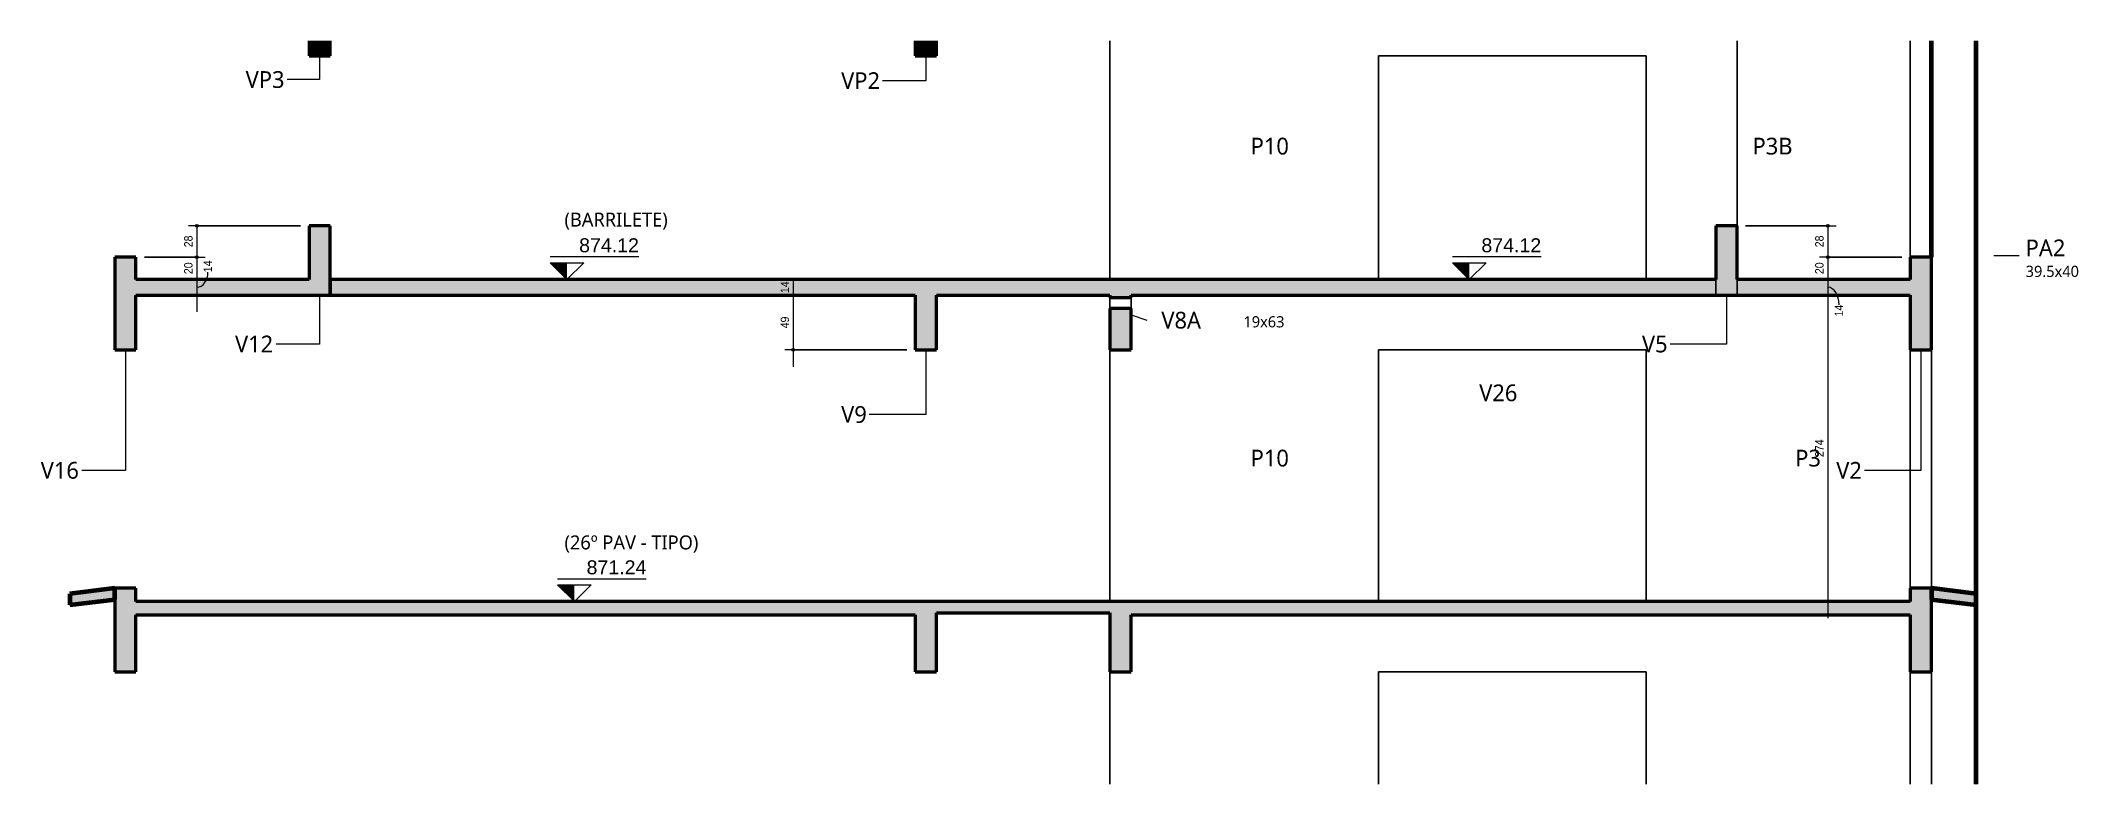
# Model space of a CAD drawing. Header units: centimetres. Extents: x -28 to 30806, y -3196 to 88064.
# Drawn here: x 8407 to 10227, y 86961 to 87626 of the extents above; entities that cross this region are included whole.
import ezdxf

# ---------------------------------------------------------------- set-up
doc = ezdxf.new("R2010")
doc.units = ezdxf.units.CM
for name, color, linetype, lineweight in [('A-ANNO-DIMS', 7, 'Continuous', 9), ('A-ANNO-DIMS-50', 7, 'Continuous', 9), ('A-FLOR', 7, 'Continuous', 25), ('G-ANNO-DIMS', 7, 'Continuous', 9), ('G-ANNO-TEXT', 7, 'Continuous', 9), ('S-BEAM', 7, 'Continuous', 25), ('S-BEAM-IDEN', 7, 'Continuous', 9), ('S-COLS', 7, 'Continuous', 25), ('S-COLS-IDEN', 7, 'Continuous', 9)]:
    doc.layers.add(name, color=color, linetype=linetype, lineweight=lineweight)
doc.styles.add('Arial', font='arial.ttf', dxfattribs={"width": 0.9, "height": 7.5})
doc.styles.add('Arial_1', font='arial.ttf', dxfattribs={"height": 12.5})
doc.styles.add('Gadugi', font='gadugi.ttf', dxfattribs={"height": 12.5})
doc.styles.add('Gadugi_1', font='gadugi.ttf', dxfattribs={"height": 10})
doc.styles.add('Gadugi_2', font='gadugi.ttf', dxfattribs={"height": 15})
doc.dimstyles.new('PED_1_5mm_ESQ', dxfattribs={"dimscale": 30.48, "dimtxt": 7.651945, "dimasz": 0.328084, "dimexe": 0.246063, "dimexo": 0.246063, "dimgap": 0.049213, "dimtad": 1, "dimdec": 1, "dimrnd": 0.5, "dimdsep": 46, "dimtxsty": 'Arial', "dimblk1": 'DOTSMALL', "dimblk2": 'DOTSMALL', "dimsah": 1, "dimcen": 0.09, "dimdle": 0.492126, "dimazin": 0, "dimtfac": 1, "dimtdec": 4, "dimtix": 1, "dimtmove": 0, "dimatfit": 3, "dimfxl": 1, "dimtvp": 1, "dimtolj": 1, "dimtzin": 0, "dimarcsym": 2})
doc.dimstyles.new('PED_1_5mm_ESQ_2', dxfattribs={"dimscale": 30.48, "dimtxt": 7.651945, "dimasz": 0.328084, "dimexe": 0.246063, "dimexo": 0.246063, "dimgap": 0.049213, "dimtad": 1, "dimdec": 1, "dimrnd": 0.5, "dimdsep": 46, "dimtxsty": 'Arial', "dimblk1": 'DOTSMALL', "dimblk2": 'DOTSMALL', "dimsah": 1, "dimcen": 0.09, "dimdle": 0.492126, "dimazin": 0, "dimtfac": 1, "dimtdec": 4, "dimtix": 1, "dimtmove": 1, "dimatfit": 3, "dimfxl": 1, "dimtvp": 1, "dimtolj": 1, "dimtzin": 0, "dimarcsym": 2})

msp = doc.modelspace()

# ---------------------------------------------------------------- texts
at = {"layer": 'G-ANNO-DIMS', "char_height": 12.5, "width": 63.9697, "attachment_point": 1, "line_spacing_factor": 0.941778, "style": 'Arial_1'}
for s, insert in [('874.12', (8887.88, 87448.82)), ('874.12', (9693.93, 87448.82)), ('871.24', (8894.53, 87160.82))]:
    msp.add_mtext(s, dxfattribs=dict(at, insert=insert))
at = {"layer": 'G-ANNO-TEXT', "char_height": 12.5, "attachment_point": 1, "style": 'Gadugi'}
for s, insert, width in [('(BARRILETE)', (8874.77, 87471.82), 112.6371), ('(26º PAV - TIPO)', (8874.77, 87183.08), 155.5274)]:
    msp.add_mtext(s, dxfattribs=dict(at, insert=insert, width=width))
at = {"layer": 'S-BEAM-IDEN', "attachment_point": 1}
for s, insert, char_height, width, style in [('VP3', (8589.96, 87598.29), 15, 44.4937, 'Gadugi_2'), ('VP2', (9121.96, 87597.29), 15, 44.4937, 'Gadugi_2'), ('V8A', (9408.02, 87383.08), 15, 46.4979, 'Gadugi_2'), ('19x63', (9481.31, 87379.15), 10, 44.8945, 'Gadugi_1'), ('V12', (8580.46, 87361.79), 15, 44.0928, 'Gadugi_2'), ('V5', (9837.39, 87361.79), 15, 30.0633, 'Gadugi_2'), ('V26', (9692, 87318.1), 15, 44.0928, 'Gadugi_2'), ('V9', (9121.96, 87298.79), 15, 30.0633, 'Gadugi_2'), ('V16', (8406.89, 87248.79), 15, 44.0928, 'Gadugi_2'), ('V2', (10010.96, 87248.79), 15, 30.0633, 'Gadugi_2')]:
    msp.add_mtext(s, dxfattribs=dict(at, insert=insert, char_height=char_height, width=width, style=style))
at = {"layer": 'S-COLS-IDEN', "attachment_point": 1}
for s, insert, char_height, width, style in [('P10', (9487.78, 87538.76), 15, 42.4894, 'Gadugi_2'), ('P3B', (9936.17, 87538.76), 15, 43.2911, 'Gadugi_2'), ('PA2', (10180.15, 87447.74), 15, 44.8945, 'Gadugi_2'), ('39.5x40', (10180.15, 87424.25), 10, 57.7215, 'Gadugi_1'), ('P10', (9487.78, 87259.76), 15, 42.4894, 'Gadugi_2'), ('P3', (9974.28, 87259.76), 15, 28.4599, 'Gadugi_2')]:
    msp.add_mtext(s, dxfattribs=dict(at, insert=insert, char_height=char_height, width=width, style=style))

# ---------------------------------------------------------------- blocks, each defined once
blk = doc.blocks.new('Elevações de ponto - SIMBOLO DE NÍVEL-CORTE-2219088-CT A 002 - CORTE B-B BARR')
at = {"layer": 'G-ANNO-DIMS'}
blk.add_hatch(color=256, dxfattribs=at).paths.add_polyline_path([(-511.9, 87427), (-511.9, 87412), (-526.9, 87427)], flags=0)
for p, q in [((-447.7, 87432.1), (-526.9, 87432.1)), ((-511.9, 87412), (-526.9, 87427)), ((-526.9, 87427), (-496.9, 87427)), ((-496.9, 87427), (-511.9, 87412))]:
    blk.add_line(p, q, dxfattribs=at)
blk = doc.blocks.new('DIMBLOCK256-CT A 002 - CORTE B-B BARR')
at = {"layer": 'A-ANNO-DIMS-50'}
h = blk.add_hatch(color=256, dxfattribs=at)
edge = h.paths.add_edge_path(flags=0)
edge.add_arc((8546.3, 87460), 1.25, 0, 360)
h = blk.add_hatch(color=256, dxfattribs=at)
edge = h.paths.add_edge_path(flags=0)
edge.add_arc((8546.3, 87432), 1.25, 0, 360)
for p, q in [((8639, 87460), (8538.8, 87460)), ((8546.3, 87460), (8546.3, 87432)), ((8546.3, 87460), (8639, 87460)), ((8499.5, 87432), (8553.8, 87432)), ((8546.3, 87432), (8499.5, 87432))]:
    blk.add_line(p, q, dxfattribs=at)
for centre in [(8546.3, 87460), (8546.3, 87432)]:
    blk.add_circle(centre, 1.25, dxfattribs=at)
at = {"layer": 'A-ANNO-DIMS-50', "color": 0, "insert": (8535, 87440.8), "char_height": 7.5, "width": 12.431, "attachment_point": 1, "rotation": 90, "line_spacing_factor": 0.941778, "style": 'Arial'}
blk.add_mtext('28', dxfattribs=at)
blk = doc.blocks.new('_DotSmall')
at = {"color": 0, "linetype": 'ByBlock', "const_width": 0.5}
blk.add_lwpolyline([(-0.0625, 0, 1), (0.0625, 0, 1)], format="xyb", close=True, dxfattribs=at)
blk = doc.blocks.new('DIMBLOCK257-CT A 002 - CORTE B-B BARR')
at = {"layer": 'A-ANNO-DIMS-50'}
h = blk.add_hatch(color=256, dxfattribs=at)
edge = h.paths.add_edge_path(flags=0)
edge.add_arc((8546.3, 87432), 1.25, 0, 360)
h = blk.add_hatch(color=256, dxfattribs=at)
edge = h.paths.add_edge_path(flags=0)
edge.add_arc((8546.3, 87412), 1.25, 0, 360)
for p, q in [((8499.5, 87432), (8553.8, 87432)), ((8546.3, 87432), (8499.5, 87432)), ((8546.3, 87432), (8546.3, 87412)), ((8540.5, 87412), (8553.8, 87412)), ((8546.3, 87412), (8540.5, 87412))]:
    blk.add_line(p, q, dxfattribs=at)
for centre in [(8546.3, 87432), (8546.3, 87412)]:
    blk.add_circle(centre, 1.25, dxfattribs=at)
at = {"layer": 'A-ANNO-DIMS-50', "color": 0, "insert": (8535, 87416.8), "char_height": 7.5, "width": 12.431, "attachment_point": 1, "rotation": 90, "line_spacing_factor": 0.941778, "style": 'Arial'}
blk.add_mtext('20', dxfattribs=at)
blk = doc.blocks.new('DIMBLOCK258-CT A 002 - CORTE B-B BARR')
at = {"layer": 'A-ANNO-DIMS-50'}
h = blk.add_hatch(color=256, dxfattribs=at)
edge = h.paths.add_edge_path(flags=0)
edge.add_arc((8546.3, 87412), 1.25, 0, 360)
h = blk.add_hatch(color=256, dxfattribs=at)
edge = h.paths.add_edge_path(flags=0)
edge.add_arc((8546.3, 87398), 1.25, 0, 360)
for p, q in [((8540.5, 87412), (8553.8, 87412)), ((8546.3, 87412), (8540.5, 87412)), ((8546.3, 87412), (8546.3, 87383)), ((8540.5, 87398), (8553.8, 87398)), ((8546.3, 87398), (8540.5, 87398))]:
    blk.add_line(p, q, dxfattribs=at)
for centre in [(8546.3, 87412), (8546.3, 87398)]:
    blk.add_circle(centre, 1.25, dxfattribs=at)
blk.add_ellipse((8546.3, 87418.5), major_axis=(0, 13.5), ratio=0.734987, start_param=3.141593, end_param=4.712389, dxfattribs=at)
at = {"layer": 'A-ANNO-DIMS-50', "color": 0, "insert": (8552.3, 87418.5), "char_height": 7.5, "width": 12.431, "attachment_point": 1, "rotation": 90, "line_spacing_factor": 0.941778, "style": 'Arial'}
blk.add_mtext('14', dxfattribs=at)
blk = doc.blocks.new('DIMBLOCK259-CT A 002 - CORTE B-B BARR')
at = {"layer": 'A-ANNO-DIMS-50'}
h = blk.add_hatch(color=256, dxfattribs=at)
edge = h.paths.add_edge_path(flags=0)
edge.add_arc((9079.1, 87412), 1.25, 0, 360)
h = blk.add_hatch(color=256, dxfattribs=at)
edge = h.paths.add_edge_path(flags=0)
edge.add_arc((9079.1, 87398), 1.25, 0, 360)
for p, q in [((9073.4, 87412), (9086.6, 87412)), ((9079.1, 87412), (9073.4, 87412)), ((9079.1, 87412), (9079.1, 87398)), ((9073.4, 87398), (9086.6, 87398)), ((9079.1, 87398), (9073.4, 87398))]:
    blk.add_line(p, q, dxfattribs=at)
for centre in [(9079.1, 87412), (9079.1, 87398)]:
    blk.add_circle(centre, 1.25, dxfattribs=at)
at = {"layer": 'A-ANNO-DIMS-50', "color": 0, "insert": (9067.9, 87399.8), "char_height": 7.5, "width": 12.431, "attachment_point": 1, "rotation": 90, "line_spacing_factor": 0.941778, "style": 'Arial'}
blk.add_mtext('14', dxfattribs=at)
blk = doc.blocks.new('DIMBLOCK260-CT A 002 - CORTE B-B BARR')
at = {"layer": 'A-ANNO-DIMS-50'}
h = blk.add_hatch(color=256, dxfattribs=at)
edge = h.paths.add_edge_path(flags=0)
edge.add_arc((9079.1, 87398), 1.25, 0, 360)
h = blk.add_hatch(color=256, dxfattribs=at)
edge = h.paths.add_edge_path(flags=0)
edge.add_arc((9079.1, 87349), 1.25, 0, 360)
for p, q in [((9073.4, 87398), (9086.6, 87398)), ((9079.1, 87398), (9073.4, 87398)), ((9079.1, 87398), (9079.1, 87334)), ((9180.5, 87349), (9071.6, 87349)), ((9079.1, 87349), (9180.5, 87349))]:
    blk.add_line(p, q, dxfattribs=at)
for centre in [(9079.1, 87398), (9079.1, 87349)]:
    blk.add_circle(centre, 1.25, dxfattribs=at)
at = {"layer": 'A-ANNO-DIMS-50', "color": 0, "insert": (9067.9, 87368.3), "char_height": 7.5, "width": 12.431, "attachment_point": 1, "rotation": 90, "line_spacing_factor": 0.941778, "style": 'Arial'}
blk.add_mtext('49', dxfattribs=at)
blk = doc.blocks.new('DIMBLOCK261-CT A 002 - CORTE B-B BARR')
at = {"layer": 'A-ANNO-DIMS-50'}
h = blk.add_hatch(color=256, dxfattribs=at)
edge = h.paths.add_edge_path(flags=0)
edge.add_arc((10003.4, 87460), 1.25, 0, 360)
h = blk.add_hatch(color=256, dxfattribs=at)
edge = h.paths.add_edge_path(flags=0)
edge.add_arc((10003.4, 87432), 1.25, 0, 360)
for p, q in [((9930, 87460), (10010.9, 87460)), ((10003.4, 87460), (9930, 87460)), ((10003.4, 87460), (10003.4, 87432)), ((10069.5, 87432), (9995.9, 87432)), ((10003.4, 87432), (10069.5, 87432))]:
    blk.add_line(p, q, dxfattribs=at)
for centre in [(10003.4, 87460), (10003.4, 87432)]:
    blk.add_circle(centre, 1.25, dxfattribs=at)
at = {"layer": 'A-ANNO-DIMS-50', "color": 0, "insert": (9992.1, 87440.8), "char_height": 7.5, "width": 12.431, "attachment_point": 1, "rotation": 90, "line_spacing_factor": 0.941778, "style": 'Arial'}
blk.add_mtext('28', dxfattribs=at)
blk = doc.blocks.new('DIMBLOCK262-CT A 002 - CORTE B-B BARR')
at = {"layer": 'A-ANNO-DIMS-50'}
h = blk.add_hatch(color=256, dxfattribs=at)
edge = h.paths.add_edge_path(flags=0)
edge.add_arc((10003.4, 87432), 1.25, 0, 360)
h = blk.add_hatch(color=256, dxfattribs=at)
edge = h.paths.add_edge_path(flags=0)
edge.add_arc((10003.4, 87412), 1.25, 0, 360)
for p, q in [((10069.5, 87432), (9995.9, 87432)), ((10003.4, 87432), (10003.4, 87412)), ((10003.4, 87432), (10069.5, 87432)), ((9997.6, 87412), (10010.9, 87412)), ((10003.4, 87412), (9997.6, 87412))]:
    blk.add_line(p, q, dxfattribs=at)
for centre in [(10003.4, 87432), (10003.4, 87412)]:
    blk.add_circle(centre, 1.25, dxfattribs=at)
at = {"layer": 'A-ANNO-DIMS-50', "color": 0, "insert": (9992.1, 87416.8), "char_height": 7.5, "width": 12.431, "attachment_point": 1, "rotation": 90, "line_spacing_factor": 0.941778, "style": 'Arial'}
blk.add_mtext('20', dxfattribs=at)
blk = doc.blocks.new('DIMBLOCK263-CT A 002 - CORTE B-B BARR')
at = {"layer": 'A-ANNO-DIMS-50'}
h = blk.add_hatch(color=256, dxfattribs=at)
edge = h.paths.add_edge_path(flags=0)
edge.add_arc((10003.4, 87412), 1.25, 0, 360)
h = blk.add_hatch(color=256, dxfattribs=at)
edge = h.paths.add_edge_path(flags=0)
edge.add_arc((10003.4, 87398), 1.25, 0, 360)
for p, q in [((9997.6, 87412), (10010.9, 87412)), ((10003.4, 87412), (9997.6, 87412)), ((10003.4, 87412), (10003.4, 87398)), ((9997.6, 87398), (10010.9, 87398)), ((10003.4, 87398), (9997.6, 87398))]:
    blk.add_line(p, q, dxfattribs=at)
for centre in [(10003.4, 87412), (10003.4, 87398)]:
    blk.add_circle(centre, 1.25, dxfattribs=at)
blk.add_ellipse((10003.4, 87389.3), major_axis=(0, 15.7), ratio=0.64253, start_param=4.712389, end_param=6.283185, dxfattribs=at)
at = {"layer": 'A-ANNO-DIMS-50', "color": 0, "insert": (10009.6, 87378.9), "char_height": 7.5, "width": 12.431, "attachment_point": 1, "rotation": 90, "line_spacing_factor": 0.941778, "style": 'Arial'}
blk.add_mtext('14', dxfattribs=at)
blk = doc.blocks.new('DIMBLOCK264-CT A 002 - CORTE B-B BARR')
at = {"layer": 'A-ANNO-DIMS-50'}
h = blk.add_hatch(color=256, dxfattribs=at)
edge = h.paths.add_edge_path(flags=0)
edge.add_arc((10003.4, 87398), 1.25, 0, 360)
h = blk.add_hatch(color=256, dxfattribs=at)
edge = h.paths.add_edge_path(flags=0)
edge.add_arc((10003.4, 87124), 1.25, 0, 360)
for p, q in [((9997.6, 87398), (10010.9, 87398)), ((10003.4, 87398), (9997.6, 87398)), ((10003.4, 87398), (10003.4, 87109)), ((9997.6, 87124), (10010.9, 87124)), ((10003.4, 87124), (9997.6, 87124))]:
    blk.add_line(p, q, dxfattribs=at)
for centre in [(10003.4, 87398), (10003.4, 87124)]:
    blk.add_circle(centre, 1.25, dxfattribs=at)
at = {"layer": 'A-ANNO-DIMS-50', "color": 0, "insert": (9992.1, 87253.2), "char_height": 7.5, "width": 18.647, "attachment_point": 1, "rotation": 90, "line_spacing_factor": 0.941778, "style": 'Arial'}
blk.add_mtext('274', dxfattribs=at)

# ---------------------------------------------------------------- dimensions: what is measured, and where the dimension line sits
at = {"layer": 'A-ANNO-DIMS'}
for base, p1, p2, override, picture, middle in [((8546.28, 87432), (8646.54, 87460), (8491.97, 87432), {"dimpost": '<>', "dimfxl": 157.08427}, 'DIMBLOCK256-CT A 002 - CORTE B-B BARR', (8540.95, 87446)), ((10003.37, 87432), (9922.47, 87460), (10077.04, 87432), {"dimpost": '<>', "dimfxl": 157.084324}, 'DIMBLOCK261-CT A 002 - CORTE B-B BARR', (9998.04, 87446)), ((8546.28, 87412), (8491.97, 87432), (8548.04, 87412), {"dimpost": '<>', "dimfxl": 59.534675}, 'DIMBLOCK257-CT A 002 - CORTE B-B BARR', (8540.95, 87422)), ((10003.37, 87412), (10077.04, 87432), (10005.14, 87412), {"dimpost": '<>', "dimfxl": 74.626716}, 'DIMBLOCK262-CT A 002 - CORTE B-B BARR', (9998.04, 87422)), ((9079.11, 87398), (9080.88, 87412), (9080.88, 87398), {"dimpost": '<>', "dimfxl": 14}, 'DIMBLOCK259-CT A 002 - CORTE B-B BARR', (9073.85, 87405)), ((9079.11, 87349), (9080.88, 87398), (9188.04, 87349), {"dimpost": '<>', "dimfxl": 117.826263}, 'DIMBLOCK260-CT A 002 - CORTE B-B BARR', (9073.79, 87373.5)), ((10003.37, 87124), (10005.14, 87398), (10005.14, 87124), {"dimpost": '<>', "dimfxl": 274.004}, 'DIMBLOCK264-CT A 002 - CORTE B-B BARR', (9998.11, 87261))]:
    dim = msp.add_linear_dim(base=base, p1=p1, p2=p2, angle=90, dimstyle='PED_1_5mm_ESQ', override=override, dxfattribs=at)
    dim.commit()
    dim.dimension.update_dxf_attribs({"geometry": picture, "text_midpoint": middle})
for base, p1, p2, picture, middle in [((8546.28, 87398), (8548.04, 87412), (8548.04, 87398), 'DIMBLOCK258-CT A 002 - CORTE B-B BARR', (8557.33, 87424.7)), ((10003.37, 87398), (10005.14, 87412), (10005.14, 87398), 'DIMBLOCK263-CT A 002 - CORTE B-B BARR', (10014.63, 87385.12))]:
    dim = msp.add_linear_dim(base=base, p1=p1, p2=p2, angle=90, dimstyle='PED_1_5mm_ESQ_2', override={"dimpost": '<>', "dimfxl": 14}, dxfattribs=at)
    dim.commit()
    dim.dimension.update_dxf_attribs({"geometry": picture, "text_midpoint": middle, "dimtype": 160, "text_rotation": 90})

# ---------------------------------------------------------------- hatches: boundary and pattern name
at = {"layer": 'A-FLOR', "true_color": 0xa6a6a6}
for points in [[(8646.54, 87398), (8646.54, 87412), (8491.97, 87412), (8491.97, 87398)], [(8665.54, 87398), (9188.04, 87398), (9188.04, 87412), (8665.54, 87412)], [(9207.04, 87398), (9362.04, 87398), (9362.04, 87412), (9207.04, 87412)], [(9841.04, 87398), (9903.47, 87398), (9903.47, 87412), (9381.04, 87412), (9381.04, 87398), (9805.95, 87398)], [(9944.78, 87398), (10077.04, 87398), (10077.04, 87412), (9922.47, 87412), (9922.47, 87398), (9922.54, 87398)], [(8432.97, 87120.92), (8472.97, 87125.92), (8472.97, 87136), (8432.97, 87131), (8432.97, 87125.92)], [(10136.04, 87120.92), (10136.04, 87131), (10096.04, 87136), (10096.04, 87125.92), (10111.42, 87124)], [(9188.04, 87112), (9188.04, 87124), (8491.97, 87124), (8491.97, 87112)], [(9207.04, 87114), (9362.04, 87114), (9362.04, 87124), (9207.04, 87124)], [(10077.04, 87112), (10077.04, 87124), (9381.04, 87124), (9381.04, 87112), (9841.04, 87112)]]:
    msp.add_hatch(color=253, dxfattribs=at).paths.add_polyline_path(points, flags=0)
at = {"layer": 'S-BEAM', "true_color": 0xa6a6a6}
for points in [[(8646.54, 87612), (8665.54, 87612), (8665.54, 87625.52), (8646.54, 87625.52)], [(9207.04, 87612), (9207.04, 87625.52), (9188.04, 87625.52), (9188.04, 87612)], [(8665.54, 87398), (8665.54, 87460), (8646.54, 87460), (8646.54, 87398)], [(9922.47, 87398), (9922.47, 87460), (9903.47, 87460), (9903.47, 87398), (9904.37, 87398)], [(8491.97, 87349), (8491.97, 87432), (8472.97, 87432), (8472.97, 87349)], [(10096.04, 87349), (10096.04, 87432), (10077.04, 87432), (10077.04, 87349)], [(9207.04, 87349), (9207.04, 87412), (9188.04, 87412), (9188.04, 87349)], [(8472.97, 87061), (8491.97, 87061), (8491.97, 87136), (8472.97, 87136), (8472.97, 87125.92)], [(10096.04, 87061), (10096.04, 87136), (10077.04, 87136), (10077.04, 87061)], [(9207.04, 87061), (9207.04, 87124), (9188.04, 87124), (9188.04, 87061)], [(9381.04, 87061), (9381.04, 87124), (9362.04, 87124), (9362.04, 87061), (9376.88, 87061)]]:
    msp.add_hatch(color=253, dxfattribs=at).paths.add_polyline_path(points, flags=0)
h = msp.add_hatch(color=253, dxfattribs=at)
h.paths.add_polyline_path([(9362.04, 87349), (9381.04, 87349), (9381.04, 87386), (9362.04, 87386)], flags=0)
h.paths.add_polyline_path([(9362.04, 87396), (9381.04, 87396), (9381.04, 87412), (9362.04, 87412), (9362.04, 87398)], flags=0)

# ---------------------------------------------------------------- linework, layer by layer
at = {"layer": 'A-FLOR', "lineweight": 50}
for p, q in [((8646.54, 87412), (8491.97, 87412)), ((9188.04, 87412), (8665.54, 87412)), ((8665.54, 87412), (8665.54, 87398)), ((9362.04, 87412), (9207.04, 87412)), ((9903.47, 87412), (9381.04, 87412)), ((10077.04, 87412), (9922.47, 87412)), ((8491.97, 87398), (8646.54, 87398)), ((8665.54, 87398), (9188.04, 87398)), ((9207.04, 87398), (9362.04, 87398)), ((9381.04, 87398), (9903.47, 87398)), ((9922.47, 87398), (10077.04, 87398)), ((9188.04, 87124), (8491.97, 87124)), ((9362.04, 87124), (9207.04, 87124)), ((10077.04, 87124), (9381.04, 87124)), ((8491.97, 87112), (9188.04, 87112)), ((9207.04, 87114), (9362.04, 87114)), ((9381.04, 87112), (10077.04, 87112))]:
    msp.add_line(p, q, dxfattribs=at)
at = {"layer": 'A-FLOR'}
for p, q in [((9903.47, 87398), (9903.47, 87412)), ((9922.47, 87412), (9922.47, 87398))]:
    msp.add_line(p, q, dxfattribs=at)
at = {"layer": 'A-FLOR', "color": 190, "lineweight": 70, "true_color": 0x8000ff}
for p, q in [((8472.97, 87136), (8432.97, 87131)), ((8472.97, 87125.92), (8472.97, 87136)), ((10136.04, 87131), (10096.04, 87136)), ((10096.04, 87136), (10096.04, 87125.92)), ((8432.97, 87131), (8432.97, 87120.92)), ((8432.97, 87120.92), (8472.97, 87125.92)), ((10096.04, 87125.92), (10136.04, 87120.92)), ((10136.04, 87120.92), (10136.04, 87131))]:
    msp.add_line(p, q, dxfattribs=at)
at = {"layer": 'S-BEAM', "lineweight": 50}
for p, q in [((8646.54, 87625.52), (8646.54, 87612)), ((8646.54, 87612), (8665.54, 87612)), ((8665.54, 87612), (8665.54, 87625.52)), ((9188.04, 87625.52), (9188.04, 87612)), ((9188.04, 87612), (9207.04, 87612)), ((9207.04, 87612), (9207.04, 87625.52)), ((8665.54, 87460), (8646.54, 87460)), ((8646.54, 87460), (8646.54, 87412)), ((8665.54, 87398), (8665.54, 87460)), ((9922.47, 87460), (9903.47, 87460)), ((9903.47, 87460), (9903.47, 87412)), ((9922.47, 87412), (9922.47, 87460)), ((8491.97, 87432), (8472.97, 87432)), ((8472.97, 87432), (8472.97, 87349)), ((8491.97, 87412), (8491.97, 87432)), ((10096.04, 87432), (10077.04, 87432)), ((10077.04, 87432), (10077.04, 87412)), ((10096.04, 87349), (10096.04, 87432)), ((9207.04, 87412), (9188.04, 87412)), ((9381.04, 87412), (9362.04, 87412)), ((8491.97, 87349), (8491.97, 87398)), ((8646.54, 87398), (8665.54, 87398)), ((9188.04, 87398), (9188.04, 87349)), ((9207.04, 87349), (9207.04, 87398)), ((9362.04, 87398), (9362.04, 87396)), ((9362.04, 87396), (9381.04, 87396)), ((9381.04, 87396), (9381.04, 87398)), ((9903.47, 87398), (9922.47, 87398)), ((10077.04, 87398), (10077.04, 87349)), ((9362.04, 87386), (9362.04, 87349)), ((9381.04, 87386), (9362.04, 87386)), ((9381.04, 87349), (9381.04, 87386)), ((8472.97, 87349), (8491.97, 87349)), ((9188.04, 87349), (9207.04, 87349)), ((9362.04, 87349), (9381.04, 87349)), ((10077.04, 87349), (10096.04, 87349)), ((8491.97, 87136), (8472.97, 87136)), ((8491.97, 87124), (8491.97, 87136)), ((10096.04, 87136), (10077.04, 87136)), ((10077.04, 87136), (10077.04, 87124)), ((8472.97, 87125.92), (8472.97, 87061)), ((9207.04, 87124), (9188.04, 87124)), ((9381.04, 87124), (9362.04, 87124)), ((10096.04, 87061), (10096.04, 87125.92)), ((8491.97, 87061), (8491.97, 87112)), ((9188.04, 87112), (9188.04, 87061)), ((9207.04, 87061), (9207.04, 87114)), ((9362.04, 87114), (9362.04, 87061)), ((9381.04, 87061), (9381.04, 87112)), ((10077.04, 87112), (10077.04, 87061)), ((8472.97, 87061), (8491.97, 87061)), ((9188.04, 87061), (9207.04, 87061)), ((9362.04, 87061), (9381.04, 87061)), ((10077.04, 87061), (10096.04, 87061))]:
    msp.add_line(p, q, dxfattribs=at)
at = {"layer": 'S-BEAM'}
for p, q in [((9602.04, 87612), (9841.04, 87612)), ((9903.47, 87412), (9903.47, 87398)), ((9922.47, 87398), (9922.47, 87412)), ((9362.04, 87386), (9362.04, 87396)), ((9381.04, 87396), (9381.04, 87386)), ((9602.04, 87349), (9841.04, 87349)), ((8472.97, 87136), (8472.97, 87125.92)), ((10096.04, 87125.92), (10096.04, 87136)), ((9602.04, 87061), (9841.04, 87061))]:
    msp.add_line(p, q, dxfattribs=at)
at = {"layer": 'S-BEAM-IDEN'}
for p, q in [((8656.04, 87612), (8656.04, 87590.74)), ((9197.54, 87612), (9197.54, 87589.74)), ((8656.04, 87590.74), (8627.01, 87590.74)), ((9197.54, 87589.74), (9159.01, 87589.74)), ((8656.04, 87398), (8656.04, 87354.24)), ((9912.97, 87398), (9912.97, 87354.24)), ((9381.04, 87380.5), (9395.01, 87375.53)), ((8656.04, 87354.24), (8617.16, 87354.24)), ((9912.97, 87354.24), (9862.54, 87354.24)), ((8482.47, 87349), (8482.47, 87241.24)), ((9197.54, 87349), (9197.54, 87291.24)), ((10086.54, 87349), (10086.54, 87241.24)), ((9197.54, 87291.24), (9147.11, 87291.24)), ((8482.47, 87241.24), (8443.59, 87241.24)), ((10086.54, 87241.24), (10036.11, 87241.24))]:
    msp.add_line(p, q, dxfattribs=at)
at = {"layer": 'S-COLS'}
for p, q in [((9362.04, 87625.52), (9362.04, 87412)), ((9602.04, 87412), (9602.04, 87612)), ((9841.04, 87612), (9841.04, 87412)), ((9922.54, 87412), (9922.54, 87625.52)), ((10077.04, 87625.52), (10077.04, 87432)), ((9362.04, 87349), (9362.04, 87124)), ((9602.04, 87124), (9602.04, 87349)), ((9841.04, 87349), (9841.04, 87124)), ((10077.04, 87349), (10077.04, 87136)), ((10096.04, 87349), (10096.04, 87136)), ((9362.04, 87061), (9362.04, 86960.54)), ((9602.04, 86960.54), (9602.04, 87061)), ((9841.04, 87061), (9841.04, 86960.54)), ((10077.04, 87061), (10077.04, 86960.54)), ((10096.04, 87061), (10096.04, 86960.54))]:
    msp.add_line(p, q, dxfattribs=at)
at = {"layer": 'S-COLS', "color": 190, "lineweight": 70, "true_color": 0x8000ff}
for p, q in [((10096.04, 87432), (10096.04, 87625.52)), ((10136.04, 87131), (10136.04, 87625.52)), ((10136.04, 86960.54), (10136.04, 87120.92))]:
    msp.add_line(p, q, dxfattribs=at)
at = {"layer": 'S-COLS-IDEN'}
msp.add_line((10151.77, 87433.47), (10174.41, 87433.47), dxfattribs=at)

# ---------------------------------------------------------------- block references
at = {"layer": 'G-ANNO-DIMS'}
for p in [(9388.92, 0), (10194.97, 0), (9395.57, -288)]:
    msp.add_blockref('Elevações de ponto - SIMBOLO DE NÍVEL-CORTE-2219088-CT A 002 - CORTE B-B BARR', p, dxfattribs=at)

msp.set_redraw_order([(e.dxf.handle, doc.entitydb.next_handle()) for e in msp.query("TEXT MTEXT ATTDEF DIMENSION ARC_DIMENSION")])  # texts and dimensions are drawn at this point

doc.saveas('drawing.dxf')
